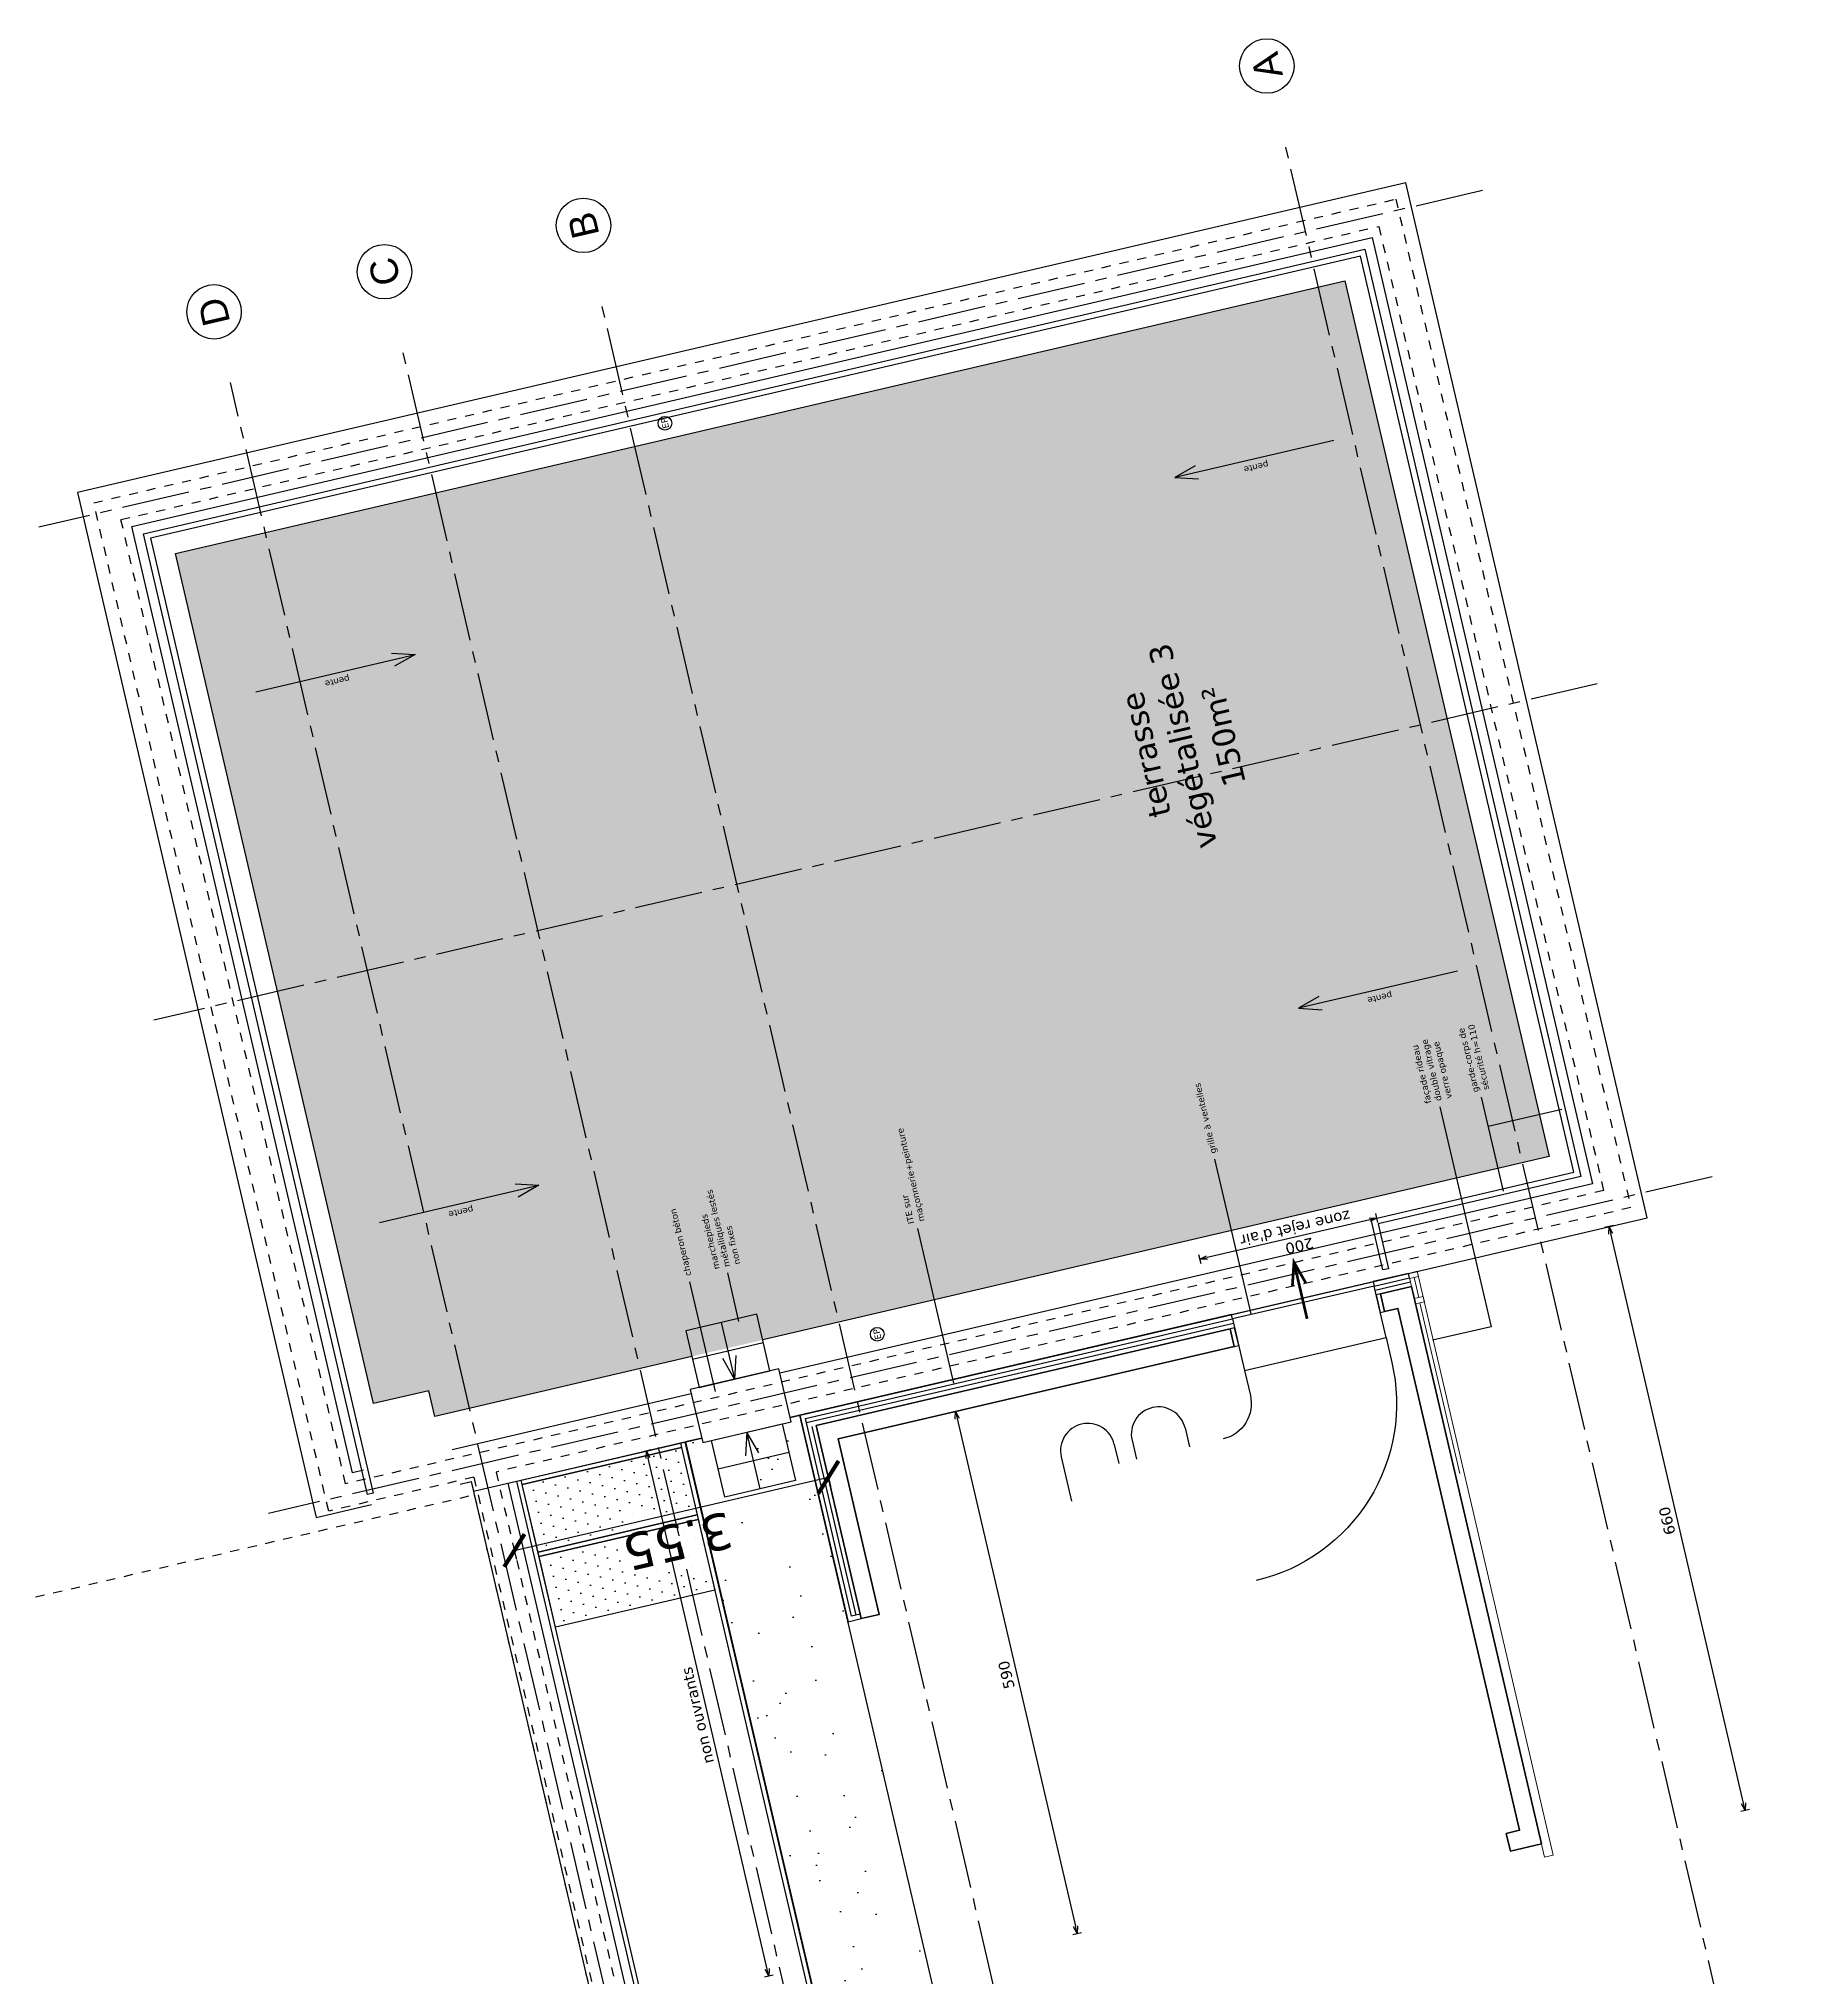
# Model space of a CAD drawing. Header units: metres. Extents: x -49 to 867749, y -579737 to 170817.
# Drawn here: x 867587.87 to 867607.08, y -409757.43 to -409736.08 of the extents above; entities that cross this region are included whole.
import ezdxf
from ezdxf.enums import TextEntityAlignment as Align

# ---------------------------------------------------------------- set-up
doc = ezdxf.new("R2010")
doc.units = ezdxf.units.M
doc.header["$MEASUREMENT"] = 0
doc.header["$PDMODE"] = 3
doc.header["$PDSIZE"] = 0.1
doc.linetypes.add('AXES2', pattern=[1.125, 0.75, -0.125, 0.125, -0.125])
doc.linetypes.add('POINTILLE', pattern=[0.25, 0, -0.25])
for name, color, linetype in [('00-AXE-0.00', 14, 'AXES2'), ('01-ISOL-0.08', 43, 'ISOLATION'), ('01-MEN-VU-0.13', 163, 'Continuous'), ('01-SANITAIRE-0.15', 44, 'Continuous'), ('02-VU-POINT-05-0.10', 133, 'POINTILLE'), ('04-VEGET2-0.15', 80, 'Continuous'), ('06-COT-50&100-0.20', 2, 'Continuous'), ('06-TXT-DETAILS-DIVERS-02.20', 2, 'Continuous'), ('06-TXT-DIVERS-0.20', 70, 'Continuous'), ('06-TXT-ETIQUETTES SURFACES', 210, 'Continuous'), ('08-VU-0.08', 56, 'Continuous'), ('08-VU-0.13', 44, 'Continuous'), ('08-VU-0.25', 41, 'Continuous'), ('08-VU-0.35', 30, 'Continuous')]:
    doc.layers.add(name, color=color, linetype=linetype)
doc.layers.add('01-BETON-0.40', color=4, linetype='Continuous', lineweight=40)
doc.layers.add('01-MEN-CP-0.15', color=2, linetype='Continuous', lineweight=18)
doc.styles.add('COT', font='verdana.ttf')
doc.styles.add('locaux 100', font='verdana.ttf', dxfattribs={"height": 0.22})
doc.styles.add('locaux 20', font='verdana.ttf', dxfattribs={"height": 0.07})
doc.styles.get("Standard").update_dxf_attribs({"font": 'arial.ttf'})
doc.linetypes.add('ISOLATION', pattern='A,0.0001,-0.1,[134,ltypeshp.shx,S=0.1,R=0,X=-0.1,Y=0],-0.2,[134,ltypeshp.shx,S=0.1,R=180,X=0.1,Y=0],-0.1', length=0.4001)
doc.dimstyles.new('COT200', dxfattribs={"dimtxt": 0.4, "dimasz": 0.3, "dimexe": 0.1, "dimexo": 0.5, "dimgap": 0.1, "dimtad": 1, "dimzin": 0, "dimdsep": 46, "dimtxsty": 'COT', "dimblk": 'ARCHTICK', "dimcen": 0.1, "dimclrd": 256, "dimclre": 256, "dimclrt": 2, "dimadec": 0, "dimazin": 0, "dimtm": 1e-09, "dimtfac": 1, "dimtix": 1, "dimtofl": 0, "dimtmove": 1, "dimatfit": 3, "dimldrblk": 'ARCHTICK', "dimfxl": 0.3, "dimfxlon": 1, "dimtolj": 1, "dimtzin": 0, "dimlwd": -1, "dimlwe": -1, "dimarcsym": 0})
doc.dimstyles.new('COT50', dxfattribs={"dimtxt": 0.12, "dimasz": 0.08, "dimexe": 0.05, "dimexo": 0, "dimgap": 0.05, "dimtad": 1, "dimdec": 0, "dimlfac": 100, "dimzin": 0, "dimdsep": 46, "dimtxsty": 'COT', "dimblk": 'OPEN30', "dimcen": 0.04, "dimdle": 0.05, "dimclrd": 256, "dimclre": 256, "dimclrt": 6, "dimadec": 0, "dimazin": 0, "dimtm": 1e-09, "dimtfac": 1, "dimtdec": 0, "dimtmove": 1, "dimatfit": 0, "dimldrblk": 'OPEN30', "dimfxl": 0.05, "dimfxlon": 1, "dimtolj": 1, "dimtzin": 0, "dimlwd": -1, "dimlwe": -1, "dimarcsym": 0})

msp = doc.modelspace()

# ---------------------------------------------------------------- texts
at = {"layer": '00-AXE-0.00'}
for s, p in [('A', (867601.397, -409736.383)), ('B', (867593.871, -409738.138)), ('C', (867591.68, -409738.648)), ('D', (867589.803, -409739.09))]:
    msp.add_text(s, height=0.3, rotation=103.1213, dxfattribs=at).set_placement(p, align=Align.MIDDLE_CENTER)
at = {"layer": '01-SANITAIRE-0.15', "char_height": 0.07, "attachment_point": 5, "style": 'locaux 20'}
for s, insert, width, rotation in [('EP', (867594.768, -409740.316), 0.15887, 103.1213), ('pente ', (867591.159, -409743.149), 1.56851, 193.1213), ('pente ', (867592.521, -409748.992), 1.56851, 193.1213), ('EP', (867597.106, -409750.347), 0.15887, 103.1213)]:
    msp.add_mtext(s, dxfattribs=dict(at, insert=insert, width=width, rotation=rotation))
at = {"layer": '06-TXT-DETAILS-DIVERS-02.20', "char_height": 0.07, "width": 1.56851, "attachment_point": 4, "rotation": 103.1213, "style": 'locaux 20'}
for s, insert in [('garde-corps de\\Psécurité h=110 ', (867603.756, -409747.67)), ('façade rideau\\Pdouble vitrage\\Pverre opaque ', (867603.299, -409747.777)), ('grille à ventelles', (867600.819, -409748.355)), ('ITE sur\\Pmaçonnerie+peinture', (867597.548, -409749.117)), ('marchepieds\\Pmétalliques lestés\\Pnon fixes', (867595.453, -409749.606)), ('chaperon béton', (867595.036, -409749.703))]:
    msp.add_mtext(s, dxfattribs=dict(at, insert=insert))
at = {"layer": '06-TXT-DIVERS-0.20', "insert": (867600.302, -409743.911), "char_height": 0.25, "width": 2.37148, "attachment_point": 5, "rotation": 103.1213, "style": 'locaux 100'}
msp.add_mtext('terrasse végétalisée 3', dxfattribs=at)
at = {"layer": '06-TXT-ETIQUETTES SURFACES', "insert": (867600.92, -409743.759), "char_height": 0.25, "attachment_point": 5, "rotation": 103.1213, "style": 'locaux 100'}
msp.add_mtext('150m²', dxfattribs=at)

# ---------------------------------------------------------------- blocks, each defined once
blk = doc.blocks.new('_Open30')
at = {"color": 0, "linetype": 'ByBlock', "lineweight": -2}
for p, q in [((-1, 0.27), (0, 0)), ((0, 0), (-1, -0.27)), ((0, 0), (-1, 0))]:
    blk.add_line(p, q, dxfattribs=at)
blk = doc.blocks.new('*D539')
at = {"layer": '06-COT-50&100-0.20', "transparency": 16777216}
for p, q in [((867597.92, -409751.21), (867598.018, -409751.187)), ((867597.987, -409751.276), (867599.29, -409756.866)), ((867599.26, -409756.956), (867599.357, -409756.933))]:
    blk.add_line(p, q, dxfattribs=at)
at = {"layer": 'Defpoints', "color": 0, "transparency": 16777216}
for p in [(867596.675, -409751.5), (867599.308, -409756.944), (867598.015, -409757.246)]:
    blk.add_point(p, dxfattribs=at)
at = {"layer": '06-COT-50&100-0.20', "transparency": 16777216, "xscale": 0.08, "yscale": 0.08, "zscale": 0.08}
for p, rotation in [((867597.969, -409751.198), 103.1212703830424), ((867599.308, -409756.944), 283.1212703830424)]:
    blk.add_blockref('_Open30', p, dxfattribs=dict(at, rotation=rotation))
at = {"layer": '06-COT-50&100-0.20', "color": 6, "transparency": 16777216, "insert": (867598.529, -409754.097), "char_height": 0.12, "attachment_point": 5, "rotation": 103.1213, "style": 'COT'}
blk.add_mtext('\\A1;590', dxfattribs=at)
blk = doc.blocks.new('*D540')
at = {"layer": '06-COT-50&100-0.20', "transparency": 16777216}
for p, q in [((867602.619, -409749.116), (867602.597, -409749.019)), ((867602.53, -409749.086), (867600.738, -409749.503)), ((867600.672, -409749.57), (867600.649, -409749.473))]:
    blk.add_line(p, q, dxfattribs=at)
at = {"layer": 'Defpoints', "color": 0, "transparency": 16777216}
for p in [(867600.66, -409749.522), (867602.84, -409750.063), (867600.813, -409750.176)]:
    blk.add_point(p, dxfattribs=at)
at = {"layer": '06-COT-50&100-0.20', "transparency": 16777216, "xscale": 0.08, "yscale": 0.08, "zscale": 0.08}
for p, rotation in [((867602.608, -409749.068), 13.12127038304243), ((867600.66, -409749.522), 193.1212703830424)]:
    blk.add_blockref('_Open30', p, dxfattribs=dict(at, rotation=rotation))
at = {"layer": '06-COT-50&100-0.20', "color": 6, "transparency": 16777216, "insert": (867601.729, -409749.26), "char_height": 0.12, "attachment_point": 5, "rotation": 193.1213, "style": 'COT'}
blk.add_mtext("\\A1;200\\Pzone rejet d'air", dxfattribs=at)
blk = doc.blocks.new('*D541')
at = {"layer": '06-COT-50&100-0.20', "transparency": 16777216}
for p, q in [((867594.613, -409751.621), (867594.516, -409751.644)), ((867595.894, -409757.337), (867594.582, -409751.71)), ((867595.961, -409757.404), (867595.864, -409757.427))]:
    blk.add_line(p, q, dxfattribs=at)
at = {"layer": 'Defpoints', "color": 0, "transparency": 16777216}
for p in [(867594.564, -409751.632), (867594.941, -409751.545), (867596.288, -409757.328)]:
    blk.add_point(p, dxfattribs=at)
at = {"layer": '06-COT-50&100-0.20', "transparency": 16777216, "xscale": 0.08, "yscale": 0.08, "zscale": 0.08}
for p, rotation in [((867594.564, -409751.632), 103.1212703830424), ((867595.912, -409757.415), 283.1212703830424)]:
    blk.add_blockref('_Open30', p, dxfattribs=dict(at, rotation=rotation))
at = {"layer": '06-COT-50&100-0.20', "color": 6, "transparency": 16777216, "insert": (867595.129, -409754.543), "char_height": 0.12, "attachment_point": 5, "rotation": 103.1213, "style": 'COT'}
blk.add_mtext('\\A1;non ouvrants', dxfattribs=at)
blk = doc.blocks.new('*D542')
at = {"layer": '06-COT-50&100-0.20', "transparency": 16777216}
for p, q in [((867605.214, -409749.15), (867605.116, -409749.173)), ((867606.645, -409755.511), (867605.183, -409749.239)), ((867606.712, -409755.578), (867606.615, -409755.6))]:
    blk.add_line(p, q, dxfattribs=at)
at = {"layer": 'Defpoints', "color": 0, "transparency": 16777216}
for p in [(867605.585, -409749.064), (867605.165, -409749.161), (867607.083, -409755.491)]:
    blk.add_point(p, dxfattribs=at)
at = {"layer": '06-COT-50&100-0.20', "transparency": 16777216, "xscale": 0.08, "yscale": 0.08, "zscale": 0.08}
for p, rotation in [((867605.165, -409749.161), 103.1212703830424), ((867606.663, -409755.589), 283.1212703830424)]:
    blk.add_blockref('_Open30', p, dxfattribs=dict(at, rotation=rotation))
at = {"layer": '06-COT-50&100-0.20', "color": 6, "transparency": 16777216, "insert": (867605.805, -409752.401), "char_height": 0.12, "attachment_point": 5, "rotation": 103.1213, "style": 'COT'}
blk.add_mtext('\\A1;660', dxfattribs=at)
blk = doc.blocks.new('A$C3E0B406B')
at = {"layer": '01-SANITAIRE-0.15'}
for points in [[(0.075, -0.25), (0, 0), (-0.075, -0.25)], [(0, -1.8), (0, 0)]]:
    blk.add_lwpolyline(points, dxfattribs=at)
at = {"layer": '01-SANITAIRE-0.15', "insert": (-0.083, -0.9), "char_height": 0.07, "width": 1.56851, "attachment_point": 5, "rotation": 90, "style": 'locaux 20'}
blk.add_mtext('pente ', dxfattribs=at)
blk = doc.blocks.new('_ArchTick')
at = {"color": 0, "linetype": 'ByBlock', "const_width": 0.15}
blk.add_lwpolyline([(-0.5, -0.5), (0.5, 0.5)], dxfattribs=at)
blk = doc.blocks.new('*D543')
at = {"transparency": 16777216}
for p, q in [((867593.11, -409752.728), (867596.568, -409751.922)), ((867596.568, -409751.922), (867596.591, -409752.019)), ((867593.11, -409752.728), (867593.133, -409752.825))]:
    blk.add_line(p, q, dxfattribs=at)
at = {"layer": 'Defpoints', "color": 0, "transparency": 16777216}
for p in [(867596.568, -409751.922), (867596.568, -409751.922), (867593.11, -409752.728)]:
    blk.add_point(p, dxfattribs=at)
at = {"transparency": 16777216, "xscale": 0.3, "yscale": 0.3, "zscale": 0.3}
for p, rotation in [((867596.568, -409751.922), 13.12127038304243), ((867593.11, -409752.728), 193.1212703830424)]:
    blk.add_blockref('_ArchTick', p, dxfattribs=dict(at, rotation=rotation))
at = {"color": 2, "transparency": 16777216, "insert": (867594.909, -409752.625), "char_height": 0.4, "attachment_point": 5, "rotation": 193.1213, "style": 'COT'}
blk.add_mtext('\\A1;3.55', dxfattribs=at)

# ---------------------------------------------------------------- dimensions: what is measured, and where the dimension line sits
at = {"color": 2}
dim = msp.add_aligned_dim(p1=(867593.11, -409752.728), p2=(867596.568, -409751.922), distance=0, dimstyle='COT200', dxfattribs=at)
dim.commit()
dim.dimension.update_dxf_attribs({"geometry": '*D543', "text_midpoint": (867594.909, -409752.625)})
at = {"layer": '06-COT-50&100-0.20'}
for base, p1, p2, angle, text, picture, middle in [((867600.66, -409749.522), (867602.84, -409750.063), (867600.813, -409750.176), 193.1213, "<>\\Pzone rejet d'air", '*D540', (867601.676, -409749.035)), ((867594.564, -409751.632), (867596.288, -409757.328), (867594.941, -409751.545), 103.1213, 'non ouvrants', '*D541', (867595.237, -409754.518))]:
    dim = msp.add_linear_dim(base=base, p1=p1, p2=p2, angle=angle, text=text, dimstyle='COT50', dxfattribs=at)
    dim.commit()
    dim.dimension.update_dxf_attribs({"geometry": picture, "text_midpoint": middle, "dimtype": 160})
for base, p1, p2, picture, middle in [((867605.165, -409749.161), (867607.083, -409755.491), (867605.585, -409749.064), '*D542', (867605.805, -409752.401)), ((867599.308, -409756.944), (867596.675, -409751.5), (867598.015, -409757.246), '*D539', (867598.529, -409754.097))]:
    dim = msp.add_linear_dim(base=base, p1=p1, p2=p2, angle=103.1213, dimstyle='COT50', dxfattribs=at)
    dim.commit()
    dim.dimension.update_dxf_attribs({"geometry": picture, "text_midpoint": middle})

# ---------------------------------------------------------------- hatches: boundary and pattern name
at = {"layer": '01-MEN-VU-0.13'}
h = msp.add_hatch(dxfattribs=at)
h.set_pattern_fill('DOTS', color=256, scale=2)
h.set_pattern_definition([(103.12127, (867612.58226, -409779.08236), (-0.13592477, 0.03249163), [0, -0.125])])
h.paths.add_polyline_path([(867593.371, -409752.745), (867593.198, -409752.002), (867594.952, -409751.594), (867595.125, -409752.336)])
h = msp.add_hatch(dxfattribs=at)
h.set_pattern_fill('DOTS', color=256, scale=2)
h.set_pattern_definition([(103.12127, (867612.77522, -409779.91017), (-0.13592477, 0.03249163), [0, -0.125])])
h.paths.add_polyline_path([(867593.564, -409753.573), (867593.383, -409752.794), (867595.136, -409752.385), (867595.318, -409753.164)])
at = {"layer": '04-VEGET2-0.15', "true_color": 0x999999}
h = msp.add_hatch(dxfattribs=at)
h.set_pattern_fill('AR-SAND', color=253, scale=0.2)
h.set_pattern_definition([(140.62127, (867616.6103, -409796.36274), (-0.3724435, -0.0997525), [0, -0.304, 0, -0.34, 0, -0.325]), (110.6213, (867616.6103, -409796.36274), (-0.6300454, 0.2165815), [0, -0.164, 0, -0.274, 0, -0.105]), (70.6213, (867616.66613, -409796.6023), (-0.1424923, 0.6063105), [0, -0.1, 0, -0.36, 0, -0.47]), (60.6213, (867616.66613, -409796.6023), (-0.307438, 0.5456797), [0, -0.05, 0, -0.236, 0, -0.27])])
edge = h.paths.add_edge_path()
edge.add_line((867595.066, -409750.591), (867592.236, -409751.251))
edge.add_line((867592.236, -409751.251), (867592.17, -409750.969))
edge.add_line((867592.17, -409750.969), (867591.56, -409751.111))
edge.add_line((867591.56, -409751.111), (867589.378, -409741.752))
edge.add_line((867589.378, -409741.752), (867602.257, -409738.75))
edge.add_line((867602.257, -409738.75), (867604.504, -409748.391))
edge.add_line((867604.504, -409748.391), (867595.845, -409750.41))
h = msp.add_hatch(dxfattribs=at)
h.set_pattern_fill('AR-SAND', color=253, scale=0.5)
h.set_pattern_definition([(140.6213, (867615.6311, -409803.3679), (-0.931109, -0.249381), [0, -0.76, 0, -0.85, 0, -0.8125]), (110.6213, (867615.6311, -409803.3679), (-1.575113, 0.541454), [0, -0.41, 0, -0.685, 0, -0.2625]), (70.6213, (867615.7707, -409803.96686), (-0.356231, 1.515776), [0, -0.25, 0, -0.9, 0, -1.175]), (60.6213, (867615.7707, -409803.9669), (-0.768595, 1.3642), [0, -0.125, 0, -0.59, 0, -0.675])])
edge = h.paths.add_edge_path()
edge.add_line((867604.155, -409785.128), (867596.255, -409751.238))
edge.add_line((867596.255, -409751.238), (867594.995, -409751.532))
edge.add_line((867594.995, -409751.532), (867602.889, -409785.423))
edge.add_line((867602.889, -409785.423), (867603.072, -409785.381))

# ---------------------------------------------------------------- linework, layer by layer
at = {"color": 2}
for points in [[(867602.694, -409750.097), (867602.649, -409749.902), (867602.6, -409749.913), (867602.645, -409750.108)], [(867601.087, -409750.471), (867601.042, -409750.277), (867600.993, -409750.288), (867601.038, -409750.483)]]:
    msp.add_lwpolyline(points, close=True, dxfattribs=at)
at = {"layer": '00-AXE-0.00'}
for p, q in [((867615.623, -409797.414), (867601.579, -409737.162)), ((867603.77, -409737.755), (867587.873, -409741.461)), ((867608.097, -409799.169), (867594.052, -409738.917)), ((867605.906, -409799.679), (867591.861, -409739.427)), ((867601.052, -409787.351), (867589.984, -409739.869)), ((867605.036, -409743.185), (867589.139, -409746.89)), ((867606.302, -409748.614), (867590.404, -409752.32))]:
    msp.add_line(p, q, dxfattribs=at)
at = {"layer": '00-AXE-0.00', "linetype": 'Continuous'}
for centre in [(867601.397, -409736.383), (867593.871, -409738.138), (867591.68, -409738.648), (867589.803, -409739.09)]:
    msp.add_circle(centre, 0.3, dxfattribs=at)
at = {"layer": '01-BETON-0.40', "ltscale": 0.5}
for points in [[(867602.694, -409750.097), (867602.84, -409750.063), (867604.179, -409755.809), (867604.033, -409755.843), (867604.079, -409756.038), (867604.42, -409755.958), (867602.989, -409749.823), (867602.649, -409749.902)], [(867600.993, -409750.288), (867596.435, -409751.35), (867596.931, -409753.478), (867597.126, -409753.433), (867596.675, -409751.5), (867601.038, -409750.483)]]:
    msp.add_lwpolyline(points, close=True, dxfattribs=at)
at = {"layer": '01-ISOL-0.08', "ltscale": 0.1}
for p, q in [((867602.978, -409749.774), (867602.589, -409749.865)), ((867601.03, -409750.228), (867596.326, -409751.324)), ((867596.386, -409751.362), (867596.871, -409753.441))]:
    msp.add_line(p, q, dxfattribs=at)
at = {"layer": '01-MEN-CP-0.15'}
for p, q in [((867603.069, -409749.943), (867603.018, -409749.724)), ((867603.521, -409751.881), (867603.082, -409750.001))]:
    msp.add_line(p, q, dxfattribs=at)
for points in [[(867604.454, -409756.104), (867604.551, -409756.082), (867603.053, -409749.654), (867602.955, -409749.677)], [(867602.969, -409749.735), (867602.955, -409749.677), (867603.053, -409749.654), (867603.066, -409749.712)], [(867601.008, -409750.131), (867602.566, -409749.767), (867602.577, -409749.816), (867601.019, -409750.179)], [(867603.034, -409750.013), (867603.02, -409749.954), (867603.118, -409749.931), (867603.131, -409749.99)]]:
    msp.add_lwpolyline(points, close=True, dxfattribs=at)
at = {"layer": '01-MEN-VU-0.13'}
for points in [[(867602.675, -409749.639), (867602.545, -409749.082), (867604.777, -409748.561), (867602.427, -409738.477), (867589.105, -409741.582), (867591.556, -409752.095), (867591.492, -409752.11), (867589.027, -409741.533), (867602.475, -409738.399), (867604.855, -409748.61), (867602.623, -409749.13), (867602.738, -409749.625)], [(867601.038, -409785.855), (867593.138, -409751.965), (867594.989, -409751.533), (867602.889, -409785.423)], [(867593.198, -409752.002), (867593.187, -409751.954), (867594.94, -409751.545), (867594.952, -409751.594)], [(867601.087, -409785.843), (867593.198, -409752.002), (867594.952, -409751.594), (867602.84, -409785.435)], [(867593.371, -409752.745), (867593.198, -409752.002), (867594.952, -409751.594), (867595.125, -409752.336)], [(867593.383, -409752.794), (867593.371, -409752.745), (867595.125, -409752.336), (867595.136, -409752.385)], [(867593.564, -409753.573), (867593.383, -409752.794), (867595.136, -409752.385), (867595.318, -409753.164)]]:
    msp.add_lwpolyline(points, close=True, dxfattribs=at)
at = {"layer": '01-SANITAIRE-0.15'}
for points in [[(867590.264, -409743.272), (867592.017, -409742.864)], [(867591.757, -409742.847), (867592.017, -409742.864), (867591.791, -409742.993)], [(867591.626, -409749.115), (867593.379, -409748.707)], [(867593.119, -409748.691), (867593.379, -409748.707), (867593.153, -409748.837)]]:
    msp.add_lwpolyline(points, dxfattribs=at)
for centre in [(867594.768, -409740.316), (867597.106, -409750.347)]:
    msp.add_circle(centre, 0.075, dxfattribs=at)
at = {"layer": '02-VU-POINT-05-0.10', "ltscale": 0.25}
for points in [[(867592.665, -409751.921), (867591.066, -409752.294), (867588.478, -409741.192), (867602.817, -409737.849), (867605.405, -409748.952), (867592.909, -409751.864)], [(867592.665, -409751.921), (867600.69, -409786.347)], [(867592.909, -409751.864), (867600.877, -409786.046)]]:
    msp.add_lwpolyline(points, dxfattribs=at)
for points in [[(867591.252, -409751.994), (867588.778, -409741.378), (867602.63, -409738.149), (867605.105, -409748.765)], [(867588.43, -409789.256), (867580.437, -409754.965), (867592.669, -409752.114), (867600.662, -409786.404)]]:
    msp.add_lwpolyline(points, close=True, dxfattribs=at)
at = {"layer": '04-VEGET2-0.15'}
for points in [[(867595.066, -409750.591), (867592.236, -409751.251), (867592.17, -409750.969), (867591.56, -409751.111), (867589.378, -409741.752), (867602.257, -409738.75), (867604.504, -409748.391), (867595.845, -409750.41)], [(867604.155, -409785.128), (867596.255, -409751.238), (867596.147, -409751.264)], [(867595.173, -409751.491), (867594.995, -409751.532), (867602.889, -409785.423), (867603.072, -409785.381)]]:
    msp.add_lwpolyline(points, dxfattribs=at)
at = {"layer": '06-TXT-DETAILS-DIVERS-02.20'}
msp.add_line((867604.644, -409747.872), (867603.834, -409748.061), dxfattribs=at)
for points in [[(867603.758, -409747.737), (867604, -409748.773)], [(867603.302, -409747.843), (867603.866, -409750.264), (867603.222, -409750.414)], [(867600.822, -409748.421), (867601.219, -409750.123)], [(867597.551, -409749.184), (867597.947, -409750.886)], [(867595.456, -409749.672), (867595.58, -409750.205)], [(867595.039, -409749.769), (867595.321, -409750.978)]]:
    msp.add_lwpolyline(points, dxfattribs=at)
at = {"layer": '08-VU-0.08'}
for p, q in [((867600.496, -409751.379), (867600.545, -409751.587)), ((867599.717, -409751.561), (867599.766, -409751.769)), ((867599.912, -409751.515), (867599.961, -409751.723)), ((867599.133, -409751.697), (867599.246, -409752.184))]:
    msp.add_line(p, q, dxfattribs=at)
at = {"layer": '08-VU-0.08', "const_width": 0.03}
for points in [[(867601.824, -409749.78), (867601.695, -409749.554), (867601.678, -409749.814)], [(867601.84, -409750.177), (867601.695, -409749.554)]]:
    msp.add_lwpolyline(points, dxfattribs=at)
at = {"layer": '08-VU-0.08'}
msp.add_lwpolyline([(867602.709, -409750.383), (867602.577, -409749.816), (867601.019, -409750.179), (867601.151, -409750.746)], close=True, dxfattribs=at)
for points in [[(867602.709, -409750.383), (867602.773, -409750.657, -0.414214), (867601.279, -409753.059, -0.414214)], [(867601.151, -409750.746), (867601.215, -409751.02, -0.414214), (867600.916, -409751.5)]]:
    msp.add_lwpolyline(points, format="xyb", dxfattribs=at)
for centre in [(867600.204, -409751.447), (867599.425, -409751.629)]:
    msp.add_arc(centre, 0.3, 13.1213, 193.1213, dxfattribs=at)
at = {"layer": '08-VU-0.13'}
for p, q in [((867595.072, -409750.621), (867595.852, -409750.439)), ((867595.354, -409751.828), (867596.133, -409751.647))]:
    msp.add_line(p, q, dxfattribs=at)
for points in [[(867595.924, -409750.751), (867595.779, -409750.127), (867595, -409750.309), (867595.145, -409750.932)], [(867596.158, -409751.312), (867596.022, -409750.728), (867595.048, -409750.955), (867595.184, -409751.539)], [(867596.06, -409751.335), (867596.206, -409751.958), (867595.427, -409752.14), (867595.281, -409751.517)]]:
    msp.add_lwpolyline(points, close=True, dxfattribs=at)
for points in [[(867595.389, -409750.218), (867595.535, -409750.841)], [(867595.551, -409750.581), (867595.535, -409750.841), (867595.405, -409750.615)], [(867595.801, -409751.652), (867595.671, -409751.426), (867595.655, -409751.686)], [(867595.816, -409752.049), (867595.671, -409751.426)]]:
    msp.add_lwpolyline(points, dxfattribs=at)
at = {"layer": '08-VU-0.25'}
for points in [[(867602.577, -409749.816), (867602.967, -409749.725), (867602.955, -409749.677), (867602.566, -409749.767)], [(867601.008, -409750.131), (867596.255, -409751.238), (867596.785, -409753.512), (867596.931, -409753.478), (867596.92, -409753.43), (867596.822, -409753.452), (867596.315, -409751.276), (867601.019, -409750.179)]]:
    msp.add_lwpolyline(points, close=True, dxfattribs=at)
at = {"layer": '08-VU-0.35'}
for points in [[(867596.147, -409751.264), (867605.585, -409749.064), (867602.929, -409737.669), (867588.298, -409741.08), (867590.928, -409752.365), (867591.538, -409752.223)], [(867591.45, -409751.845), (867591.327, -409751.874), (867588.898, -409741.453), (867602.555, -409738.27), (867604.984, -409748.69), (867596.033, -409750.777)], [(867595.059, -409751.004), (867592.424, -409751.618)], [(867592.512, -409751.996), (867592.635, -409751.968), (867592.66, -409752.076), (867595.173, -409751.491)], [(867592.512, -409751.996), (867592.635, -409751.968), (867600.6, -409786.136)], [(867593.04, -409751.988), (867600.94, -409785.878)]]:
    msp.add_lwpolyline(points, dxfattribs=at)

# ---------------------------------------------------------------- block references
at = {"color": 2, "rotation": 103.121270379485}
for p in [(867600.382, -409740.914), (867601.744, -409746.757)]:
    msp.add_blockref('A$C3E0B406B', p, dxfattribs=at)

msp.set_redraw_order([(e.dxf.handle, doc.entitydb.next_handle()) for e in msp.query("TEXT MTEXT ATTDEF DIMENSION ARC_DIMENSION")])  # texts and dimensions are drawn at this point

doc.saveas('drawing.dxf')
